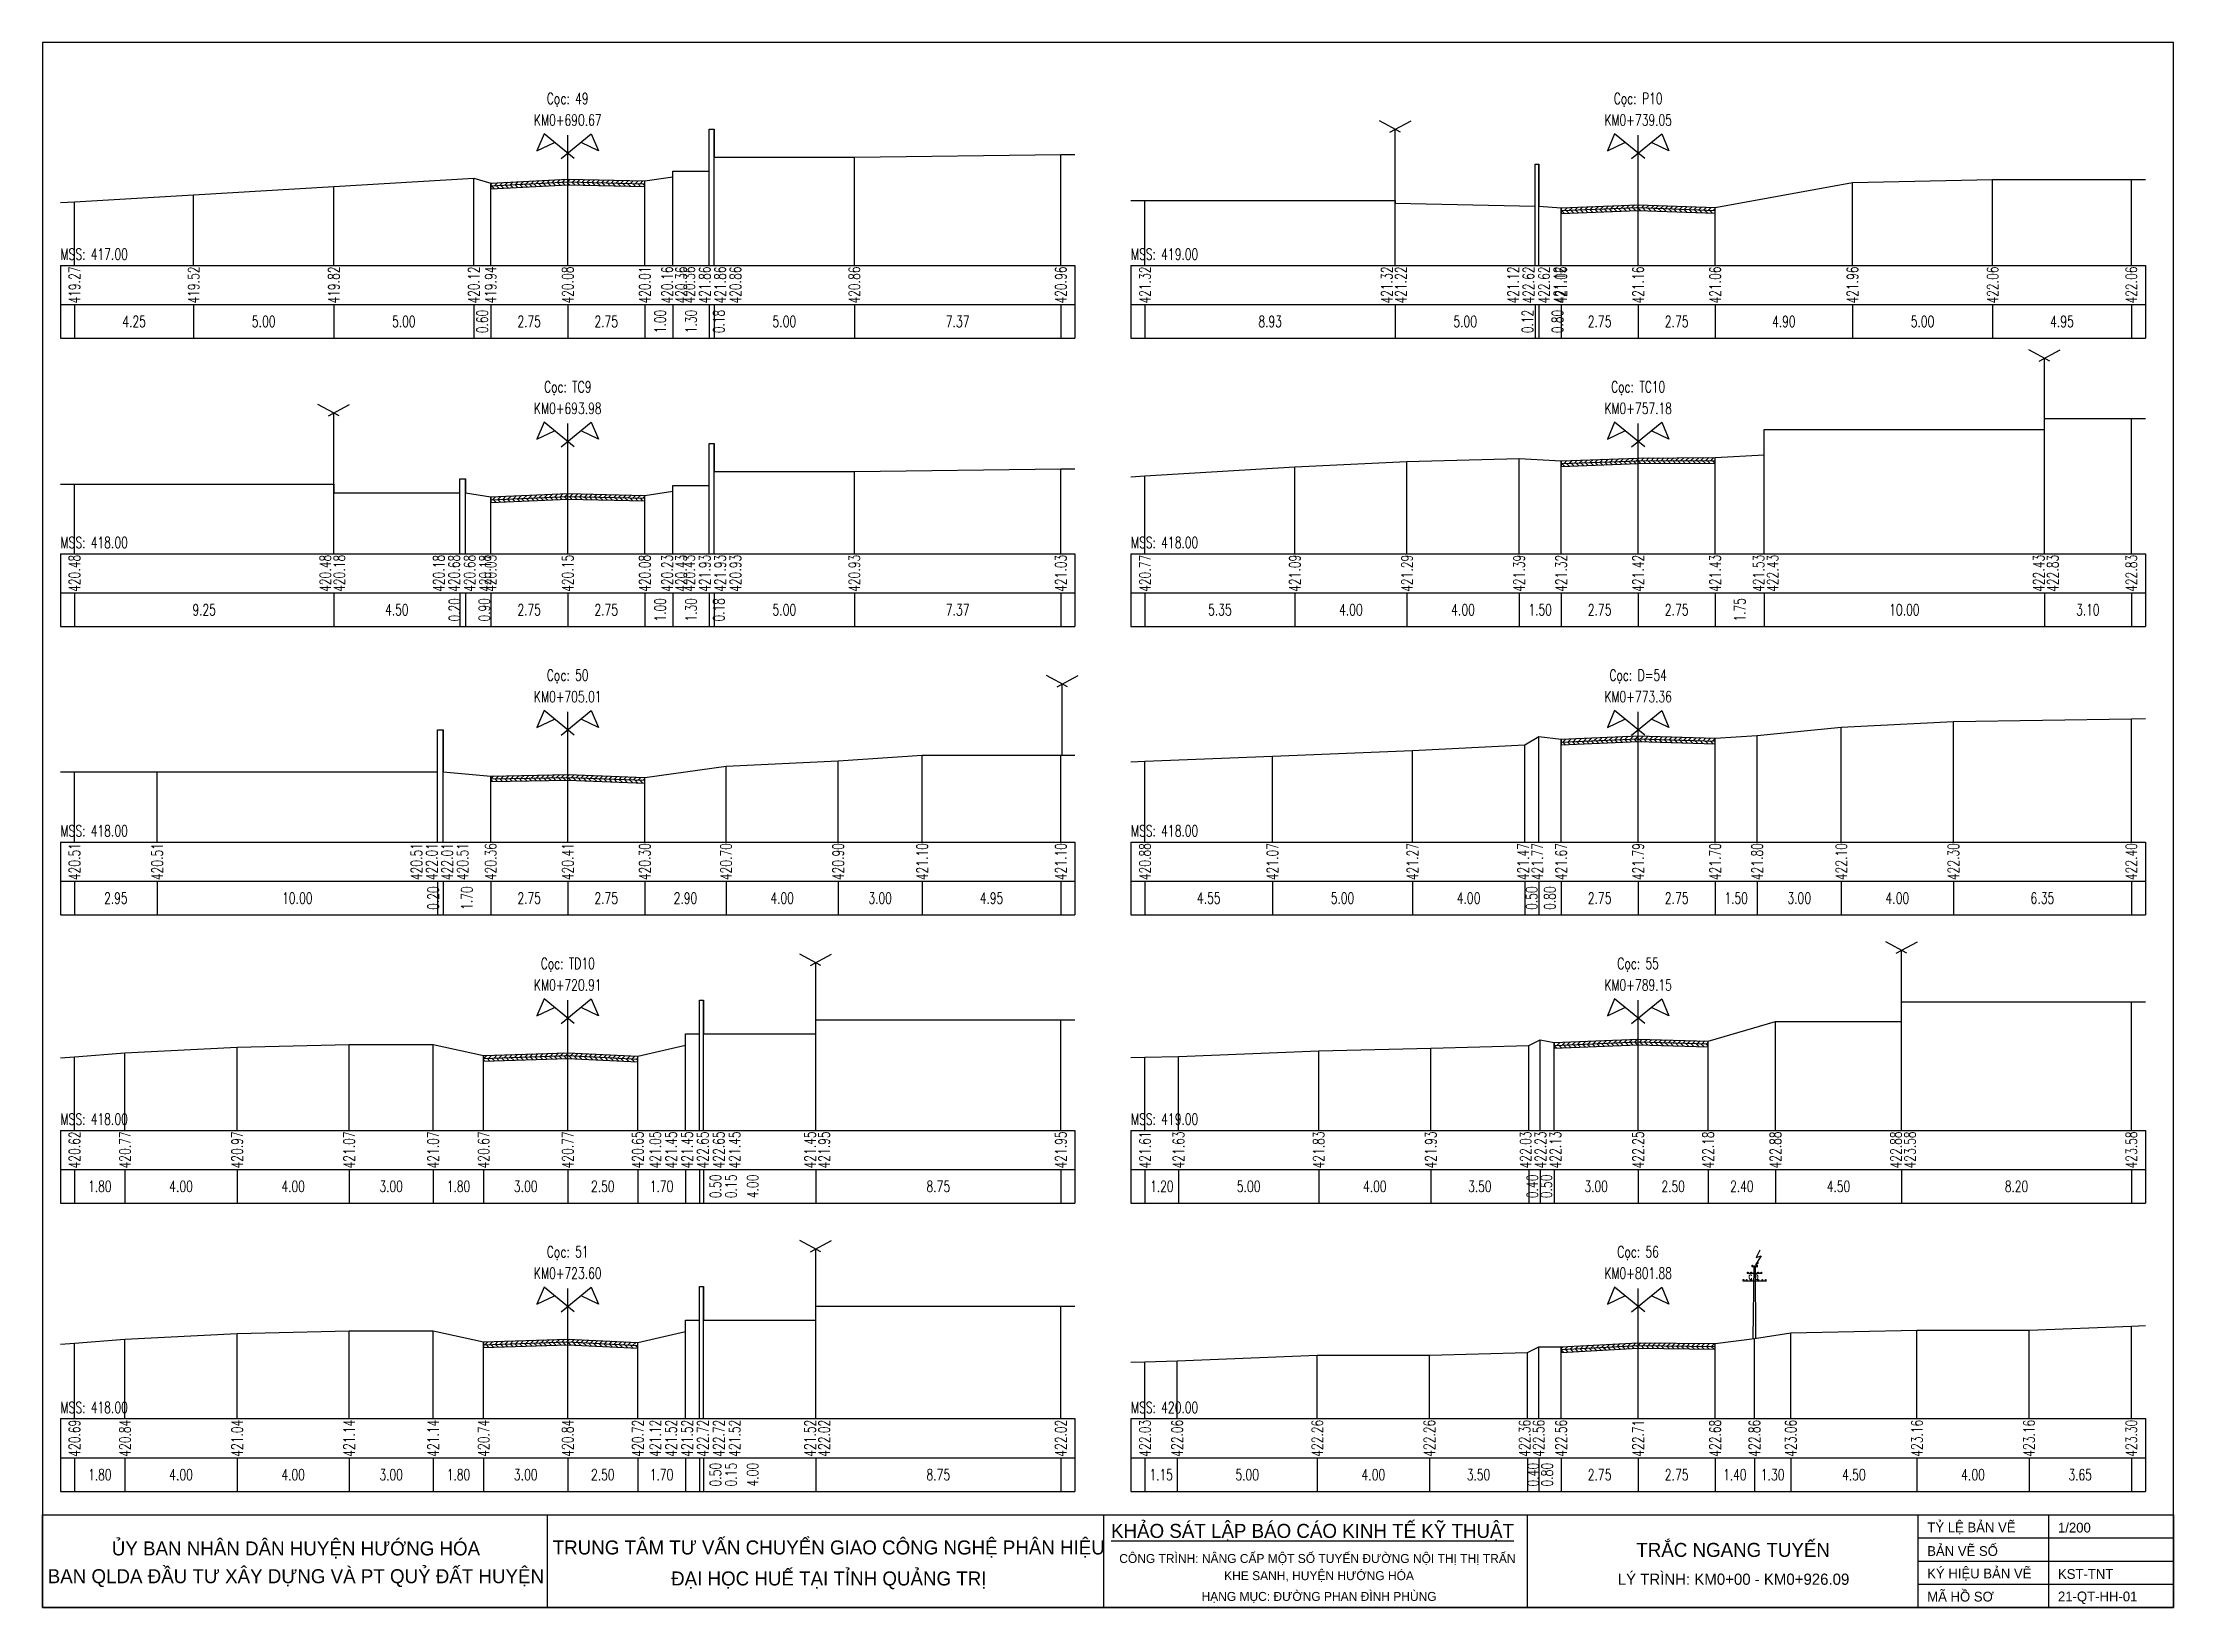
# Model space of a CAD drawing. Header units: centimetres. Extents: x 556321 to 560034, y 1839250 to 1840516.
# Drawn here: x 558731.5 to 558807.6, y 1839589.3 to 1839645.1 of the extents above; entities that cross this region are included whole.
import ezdxf
from ezdxf.enums import TextEntityAlignment as Align

# ---------------------------------------------------------------- set-up
doc = ezdxf.new("R2010")
doc.units = ezdxf.units.CM
doc.header["$MEASUREMENT"] = 0
doc.linetypes.add('KTTN$0$HIDDEN2', pattern=[0.1875, 0.125, -0.0625])
for name, color, linetype in [('AoDuongCu1', 1, 'Continuous'), ('AoDuongCu2', 2, 'Continuous'), ('DAU_CO', 3, 'Continuous'), ('entdauco', 3, 'Continuous'), ('ENTGOCTUYEN', 7, 'Continuous'), ('ENTPLINETUYEN', 1, 'Continuous'), ('enttntunhien', 3, 'Continuous'), ('KH_VAT', 8, 'Continuous'), ('KHUNGTEN', 1, 'Continuous'), ('KTTN$0$KHUNGTEN', 1, 'Continuous'), ('KTTN$0$NETKHUAT', 3, 'KTTN$0$HIDDEN2'), ('linedongtn', 8, 'Continuous'), ('MSSTracNgang', 5, 'Continuous'), ('plinetntn', 3, 'Continuous'), ('TuyenPDP_CDTN', 7, 'Continuous')]:
    doc.layers.add(name, color=color, linetype=linetype)
doc.styles.add('CHUSO', font='Vnsimple.shx', dxfattribs={"width": 0.7})
doc.styles.add('Khung ten', font='VHAVANB_3.TTF')
doc.styles.add('KTTN$0$Khung ten', font='VHAVANB_3.TTF')
doc.styles.get("Standard").update_dxf_attribs({"font": 'Vnsimple.shx', "width": 0.7, "height": 2})
doc.styles.add('TENCOC', font='vnsimple.shx', dxfattribs={"width": 0.7})
pattern_1 = [(45, (554573.0184, 1840687.18078), (-0.0883883476, 0.0883883476), [])]
pattern_2 = [(135, (554573.0184, 1840687.18078), (-0.0883883476, -0.0883883476), [])]

msp = doc.modelspace()

# ---------------------------------------------------------------- texts
at = {"layer": 'entdauco', "style": 'TENCOC', "width": 0.7}
for s, p in [('Cäc: 49', (558750.271, 1839643.077)), ('Cäc: P10', (558788.471, 1839643.077)), ('KM0+690.67', (558750.271, 1839642.357)), ('KM0+739.05', (558788.471, 1839642.357)), ('Cäc: TC9', (558750.271, 1839632.789)), ('Cäc: TC10', (558788.471, 1839632.789)), ('KM0+693.98', (558750.271, 1839632.069)), ('KM0+757.18', (558788.471, 1839632.069)), ('Cäc: 50', (558750.271, 1839622.501)), ('Cäc: D=54', (558788.471, 1839622.501)), ('KM0+705.01', (558750.271, 1839621.781)), ('KM0+773.36', (558788.471, 1839621.781)), ('Cäc: TD10', (558750.271, 1839612.213)), ('Cäc: 55', (558788.471, 1839612.213)), ('KM0+720.91', (558750.271, 1839611.493)), ('KM0+789.15', (558788.471, 1839611.493)), ('Cäc: 51', (558750.271, 1839601.925)), ('Cäc: 56', (558788.471, 1839601.925)), ('KM0+723.60', (558750.271, 1839601.205)), ('KM0+801.88', (558788.471, 1839601.205))]:
    msp.add_text(s, height=0.4, dxfattribs=at).set_placement(p, align=Align.MIDDLE)
at = {"layer": 'enttntunhien', "color": 3, "style": 'CHUSO', "width": 0.7}
for s, p in [('419.27', (558732.671, 1839636.469)), ('419.52', (558736.921, 1839636.469)), ('419.82', (558741.921, 1839636.469)), ('420.12', (558746.921, 1839636.469)), ('419.94', (558747.521, 1839636.469)), ('420.08', (558750.271, 1839636.469)), ('420.01', (558753.021, 1839636.469)), ('420.16', (558753.821, 1839636.469)), ('420.36', (558754.321, 1839636.469)), ('420.36', (558754.611, 1839636.469)), ('421.86', (558755.161, 1839636.469)), ('421.86', (558755.711, 1839636.469)), ('420.86', (558756.261, 1839636.469)), ('420.86', (558760.501, 1839636.469)), ('420.96', (558767.871, 1839636.469)), ('421.32', (558770.871, 1839636.469)), ('421.32', (558779.501, 1839636.469)), ('421.22', (558780.001, 1839636.469)), ('421.12', (558784.011, 1839636.469)), ('422.62', (558784.561, 1839636.469)), ('422.62', (558785.111, 1839636.469)), ('421.12', (558785.661, 1839636.469)), ('421.06', (558785.721, 1839636.469)), ('421.16', (558788.471, 1839636.469)), ('421.06', (558791.221, 1839636.469)), ('421.96', (558796.121, 1839636.469)), ('422.06', (558801.121, 1839636.469)), ('422.06', (558806.071, 1839636.469)), ('0.60', (558747.221, 1839635.169)), ('1.00', (558753.571, 1839635.169)), ('1.30', (558754.671, 1839635.169)), ('0.18', (558755.666, 1839635.169)), ('0.12', (558784.525, 1839635.169)), ('0.80', (558785.591, 1839635.169)), ('420.48', (558732.671, 1839626.181)), ('420.48', (558741.621, 1839626.181)), ('420.18', (558742.121, 1839626.181)), ('420.18', (558745.671, 1839626.181)), ('420.68', (558746.221, 1839626.181)), ('420.68', (558746.771, 1839626.181)), ('420.18', (558747.321, 1839626.181)), ('420.03', (558747.521, 1839626.181)), ('420.15', (558750.271, 1839626.181)), ('420.08', (558753.021, 1839626.181)), ('420.23', (558753.821, 1839626.181)), ('420.43', (558754.321, 1839626.181)), ('420.43', (558754.611, 1839626.181)), ('421.93', (558755.161, 1839626.181)), ('421.93', (558755.711, 1839626.181)), ('420.93', (558756.261, 1839626.181)), ('420.93', (558760.501, 1839626.181)), ('421.03', (558767.871, 1839626.181)), ('420.77', (558770.871, 1839626.181)), ('421.09', (558776.221, 1839626.181)), ('421.29', (558780.221, 1839626.181)), ('421.39', (558784.221, 1839626.181)), ('421.32', (558785.721, 1839626.181)), ('421.42', (558788.471, 1839626.181)), ('421.43', (558791.221, 1839626.181)), ('421.53', (558792.771, 1839626.181)), ('422.43', (558793.271, 1839626.181)), ('422.43', (558802.771, 1839626.181)), ('422.83', (558803.271, 1839626.181)), ('422.83', (558806.071, 1839626.181)), ('0.20', (558746.23, 1839624.881)), ('0.90', (558747.296, 1839624.881)), ('1.00', (558753.571, 1839624.881)), ('1.30', (558754.671, 1839624.881)), ('0.18', (558755.666, 1839624.881)), ('1.75', (558792.096, 1839624.881)), ('420.51', (558732.671, 1839615.893)), ('420.51', (558735.621, 1839615.893)), ('420.51', (558744.871, 1839615.893)), ('422.01', (558745.421, 1839615.893)), ('422.01', (558745.971, 1839615.893)), ('420.51', (558746.521, 1839615.893)), ('420.36', (558747.521, 1839615.893)), ('420.41', (558750.271, 1839615.893)), ('420.30', (558753.021, 1839615.893)), ('420.70', (558755.921, 1839615.893)), ('420.90', (558759.921, 1839615.893)), ('421.10', (558762.921, 1839615.893)), ('421.10', (558767.871, 1839615.893)), ('420.88', (558770.871, 1839615.893)), ('421.07', (558775.421, 1839615.893)), ('421.27', (558780.421, 1839615.893)), ('421.47', (558784.371, 1839615.893)), ('421.77', (558784.871, 1839615.893)), ('421.67', (558785.721, 1839615.893)), ('421.79', (558788.471, 1839615.893)), ('421.70', (558791.221, 1839615.893)), ('421.80', (558792.721, 1839615.893)), ('422.10', (558795.721, 1839615.893)), ('422.30', (558799.721, 1839615.893)), ('422.40', (558806.071, 1839615.893)), ('0.20', (558745.471, 1839614.593)), ('1.70', (558746.671, 1839614.593)), ('0.50', (558784.671, 1839614.593)), ('0.80', (558785.321, 1839614.593)), ('420.62', (558732.671, 1839605.605)), ('420.77', (558734.471, 1839605.605)), ('420.97', (558738.471, 1839605.605)), ('421.07', (558742.471, 1839605.605)), ('421.07', (558745.471, 1839605.605)), ('420.67', (558747.271, 1839605.605)), ('420.77', (558750.271, 1839605.605)), ('420.65', (558752.771, 1839605.605)), ('421.05', (558753.396, 1839605.605)), ('421.45', (558753.963, 1839605.605)), ('421.45', (558754.53, 1839605.605)), ('422.65', (558755.096, 1839605.605)), ('422.65', (558755.663, 1839605.605)), ('421.45', (558756.23, 1839605.605)), ('421.45', (558758.921, 1839605.605)), ('421.95', (558759.421, 1839605.605)), ('421.95', (558767.871, 1839605.605)), ('421.61', (558770.871, 1839605.605)), ('421.63', (558772.071, 1839605.605)), ('421.83', (558777.071, 1839605.605)), ('421.93', (558781.071, 1839605.605)), ('422.03', (558784.455, 1839605.605)), ('422.23', (558784.988, 1839605.605)), ('422.13', (558785.521, 1839605.605)), ('422.25', (558788.471, 1839605.605)), ('422.18', (558790.971, 1839605.605)), ('422.88', (558793.371, 1839605.605)), ('422.88', (558797.671, 1839605.605)), ('423.58', (558798.171, 1839605.605)), ('423.58', (558806.071, 1839605.605)), ('0.50', (558755.546, 1839604.305)), ('0.15', (558756.096, 1839604.305)), ('4.00', (558756.871, 1839604.305)), ('0.40', (558784.696, 1839604.305)), ('0.50', (558785.196, 1839604.305)), ('420.69', (558732.671, 1839595.317)), ('420.84', (558734.471, 1839595.317)), ('421.04', (558738.471, 1839595.317)), ('421.14', (558742.471, 1839595.317)), ('421.14', (558745.471, 1839595.317)), ('420.74', (558747.271, 1839595.317)), ('420.84', (558750.271, 1839595.317)), ('420.72', (558752.771, 1839595.317)), ('421.12', (558753.396, 1839595.317)), ('421.52', (558753.963, 1839595.317)), ('421.52', (558754.53, 1839595.317)), ('422.72', (558755.096, 1839595.317)), ('422.72', (558755.663, 1839595.317)), ('421.52', (558756.23, 1839595.317)), ('421.52', (558758.921, 1839595.317)), ('422.02', (558759.421, 1839595.317)), ('422.02', (558767.871, 1839595.317)), ('422.03', (558770.871, 1839595.317)), ('422.06', (558772.021, 1839595.317)), ('422.26', (558777.021, 1839595.317)), ('422.26', (558781.021, 1839595.317)), ('422.36', (558784.421, 1839595.317)), ('422.56', (558784.921, 1839595.317)), ('422.56', (558785.721, 1839595.317)), ('422.71', (558788.471, 1839595.317)), ('422.68', (558791.221, 1839595.317)), ('422.86', (558792.621, 1839595.317)), ('423.06', (558793.921, 1839595.317)), ('423.16', (558798.421, 1839595.317)), ('423.16', (558802.421, 1839595.317)), ('423.30', (558806.071, 1839595.317)), ('0.50', (558755.546, 1839594.017)), ('0.15', (558756.096, 1839594.017)), ('4.00', (558756.871, 1839594.017)), ('0.40', (558784.721, 1839594.017)), ('0.80', (558785.221, 1839594.017))]:
    msp.add_text(s, height=0.4, rotation=90, dxfattribs=at).set_placement(p, align=Align.MIDDLE)
for s, p in [('4.25', (558734.796, 1839635.169)), ('5.00', (558739.421, 1839635.169)), ('5.00', (558744.421, 1839635.169)), ('2.75', (558748.896, 1839635.169)), ('2.75', (558751.646, 1839635.169)), ('5.00', (558758.001, 1839635.169)), ('7.37', (558764.186, 1839635.169)), ('8.93', (558775.336, 1839635.169)), ('5.00', (558782.301, 1839635.169)), ('2.75', (558787.096, 1839635.169)), ('2.75', (558789.846, 1839635.169)), ('4.90', (558793.671, 1839635.169)), ('5.00', (558798.621, 1839635.169)), ('4.95', (558803.596, 1839635.169)), ('9.25', (558737.296, 1839624.881)), ('4.50', (558744.171, 1839624.881)), ('2.75', (558748.896, 1839624.881)), ('2.75', (558751.646, 1839624.881)), ('5.00', (558758.001, 1839624.881)), ('7.37', (558764.186, 1839624.881)), ('5.35', (558773.546, 1839624.881)), ('4.00', (558778.221, 1839624.881)), ('4.00', (558782.221, 1839624.881)), ('1.50', (558784.971, 1839624.881)), ('2.75', (558787.096, 1839624.881)), ('2.75', (558789.846, 1839624.881)), ('10.00', (558797.971, 1839624.881)), ('3.10', (558804.521, 1839624.881)), ('2.95', (558734.146, 1839614.593)), ('10.00', (558740.621, 1839614.593)), ('2.75', (558748.896, 1839614.593)), ('2.75', (558751.646, 1839614.593)), ('2.90', (558754.471, 1839614.593)), ('4.00', (558757.921, 1839614.593)), ('3.00', (558761.421, 1839614.593)), ('4.95', (558765.396, 1839614.593)), ('4.55', (558773.146, 1839614.593)), ('5.00', (558777.921, 1839614.593)), ('4.00', (558782.421, 1839614.593)), ('2.75', (558787.096, 1839614.593)), ('2.75', (558789.846, 1839614.593)), ('1.50', (558791.971, 1839614.593)), ('3.00', (558794.221, 1839614.593)), ('4.00', (558797.721, 1839614.593)), ('6.35', (558802.896, 1839614.593)), ('1.80', (558733.571, 1839604.305)), ('4.00', (558736.471, 1839604.305)), ('4.00', (558740.471, 1839604.305)), ('3.00', (558743.971, 1839604.305)), ('1.80', (558746.371, 1839604.305)), ('3.00', (558748.771, 1839604.305)), ('2.50', (558751.521, 1839604.305)), ('1.70', (558753.621, 1839604.305)), ('8.75', (558763.496, 1839604.305)), ('1.20', (558771.471, 1839604.305)), ('5.00', (558774.571, 1839604.305)), ('4.00', (558779.071, 1839604.305)), ('3.50', (558782.821, 1839604.305)), ('3.00', (558786.971, 1839604.305)), ('2.50', (558789.721, 1839604.305)), ('2.40', (558792.171, 1839604.305)), ('4.50', (558795.621, 1839604.305)), ('8.20', (558801.971, 1839604.305)), ('1.80', (558733.571, 1839594.017)), ('4.00', (558736.471, 1839594.017)), ('4.00', (558740.471, 1839594.017)), ('3.00', (558743.971, 1839594.017)), ('1.80', (558746.371, 1839594.017)), ('3.00', (558748.771, 1839594.017)), ('2.50', (558751.521, 1839594.017)), ('1.70', (558753.621, 1839594.017)), ('8.75', (558763.496, 1839594.017)), ('1.15', (558771.446, 1839594.017)), ('5.00', (558774.521, 1839594.017)), ('4.00', (558779.021, 1839594.017)), ('3.50', (558782.771, 1839594.017)), ('2.75', (558787.096, 1839594.017)), ('2.75', (558789.846, 1839594.017)), ('1.40', (558791.921, 1839594.017)), ('1.30', (558793.271, 1839594.017)), ('4.50', (558796.171, 1839594.017)), ('4.00', (558800.421, 1839594.017)), ('3.65', (558804.246, 1839594.017))]:
    msp.add_text(s, height=0.4, dxfattribs=at).set_placement(p, align=Align.MIDDLE)
at = {"layer": 'MSSTracNgang', "color": 3, "style": 'CHUSO', "width": 0.7}
for s, p in [('MSS: 417.00', (558732.171, 1839637.369)), ('MSS: 419.00', (558770.371, 1839637.369)), ('MSS: 418.00', (558732.171, 1839627.081)), ('MSS: 418.00', (558770.371, 1839627.081)), ('MSS: 418.00', (558732.171, 1839616.793)), ('MSS: 418.00', (558770.371, 1839616.793)), ('MSS: 418.00', (558732.171, 1839606.505)), ('MSS: 419.00', (558770.371, 1839606.505)), ('MSS: 418.00', (558732.171, 1839596.217)), ('MSS: 420.00', (558770.371, 1839596.217))]:
    msp.add_text(s, height=0.4, dxfattribs=at).set_placement(p)

# ---------------------------------------------------------------- blocks, each defined once
blk = doc.blocks.new('A$C23B26463')
at = {"layer": 'KTTN$0$KHUNGTEN', "color": 7}
for p, q in [((-0.944, 2.953), (-0.944, 6.258)), ((18.913, 2.953), (18.913, 6.258)), ((34.032, 2.953), (34.032, 6.258)), ((47.968, 2.953), (47.968, 6.258)), ((52.635, 2.953), (52.635, 6.258))]:
    blk.add_line(p, q, dxfattribs=at)
at = {"layer": 'KTTN$0$KHUNGTEN', "color": 10}
blk.add_lwpolyline([(57.079, 2.953), (57.079, 58.791), (-18.961, 58.791), (-18.961, 2.953)], close=True, dxfattribs=at)
at = {"layer": 'KTTN$0$KHUNGTEN', "color": 4}
blk.add_lwpolyline([(-18.961, 6.258), (57.079, 6.258), (57.079, 2.953), (-18.961, 2.953), (-18.961, 6.258)], dxfattribs=at)
at = {"layer": 'KTTN$0$KHUNGTEN', "color": 7}
for points in [[(47.968, 5.432), (57.079, 5.432)], [(47.968, 4.606), (57.079, 4.606)], [(47.968, 3.78), (57.079, 3.78)]]:
    blk.add_lwpolyline(points, dxfattribs=at)
at = {"layer": 'ENTGOCTUYEN', "color": 3, "style": 'Khung ten'}
blk.add_text('kst-tnt', height=0.35, dxfattribs=at).set_placement((52.961, 4.145), align=Align.MIDDLE_LEFT)
at = {"layer": 'ENTPLINETUYEN', "color": 7, "style": 'Khung ten'}
for s, p in [('c«ng tr×nh: n©ng cÊp mét sè tuyÕn ®\xadêng néi thÞ thÞ trÊn ', (26.591, 4.697)), ('khe sanh, huyÖn h\xadíng hãa', (26.591, 4.085))]:
    blk.add_text(s, height=0.32, dxfattribs=at).set_placement(p, align=Align.MIDDLE_CENTER)
at = {"layer": 'ENTPLINETUYEN', "style": 'Khung ten'}
blk.add_text('h¹ng môc: ®\xadêng phan ®×nh phïng', height=0.32, dxfattribs=at).set_placement((26.591, 3.344), align=Align.MIDDLE_CENTER)
at = {"layer": 'KHUNGTEN', "color": 7, "style": 'Khung ten'}
for s, height, p in [('tr¾c ngang tuyÕn', 0.5, (41.368, 5.004)), ('Lý tr×nh: km0+00 - KM0+926.09', 0.4, (41.382, 3.958))]:
    blk.add_text(s, height=height, dxfattribs=at).set_placement(p, align=Align.MIDDLE_CENTER)
at = {"layer": 'KTTN$0$KHUNGTEN', "color": 7, "style": 'KTTN$0$Khung ten'}
for s, p in [('tû lÖ b¶n vÏ', (48.3, 5.808)), ('1/200', (52.961, 5.798)), ('b¶n vÏ sè', (48.294, 4.964)), ('Ký hiÖu b¶n vÏ', (48.294, 4.163)), ('m· hå s¬', (48.294, 3.337)), ('21-QT-hh-01', (52.961, 3.343))]:
    blk.add_text(s, height=0.35, dxfattribs=at).set_placement(p, align=Align.MIDDLE_LEFT)
blk.add_text('%%UKH¶O S¸T LËP B¸O C¸O KINH TÕ Kü THUËT', height=0.5, dxfattribs=at).set_placement((26.357, 5.682), align=Align.MIDDLE_CENTER)
at = {"layer": 'KTTN$0$NETKHUAT', "color": 7, "style": 'KTTN$0$Khung ten'}
for s, p in [('ñY BAN NH¢n D¢N huyÖn h\xadíng hãa', (-9.92, 5.057)), ('trung t©m t\xad vÊn chuyÓn giao c«ng nghÖ ph©n hiÖu', (9.095, 5.091)), ('ban qlda §ÇU T¦ X¢Y DùNG vµ pt quû ®Êt huyÖn', (-9.922, 4.065)), ('®¹i häc huÕ t¹i tØnh qu¶ng trÞ', (9.095, 3.985))]:
    blk.add_text(s, height=0.5, dxfattribs=at).set_placement(p, align=Align.MIDDLE_CENTER)
blk = doc.blocks.new('DauCo')
at = {"layer": 'DAU_CO', "linetype": 'Continuous'}
blk.add_line((0, 0), (0, 1.29), dxfattribs=at)
for points in [[(0.47, -0.38), (-1.68, 1.38), (-2.2, 0.17), (-0.95, 0.77)], [(-0.47, -0.38), (1.68, 1.38), (2.2, 0.17), (0.95, 0.77)]]:
    blk.add_lwpolyline(points, dxfattribs=at)
blk = doc.blocks.new('nha')
at = {"layer": 'KH_VAT', "color": 6}
for points in [[(0.188, 2.442), (-0.564, 2.844)], [(-0.188, 2.442), (0.564, 2.844)], [(0, 0), (0, 2.542)]]:
    blk.add_lwpolyline(points, dxfattribs=at)
blk = doc.blocks.new('co dien cao the')
at = {"layer": 'KH_VAT', "color": 1, "lineweight": -2}
blk.add_line((0, 0), (0, 0), dxfattribs=at)
at = {"layer": 'KH_VAT', "color": 1}
blk.add_lwpolyline([(0.192, 3.151), (0.057, 2.895), (0.234, 2.947), (0.04, 2.63), (0.15, 2.717)], dxfattribs=at)
at = {"layer": 'KH_VAT', "color": 6}
for points in [[(-0.257, 2.329), (0.278, 2.329)], [(-0.096, 2.575), (0.118, 2.575)], [(-0.043, 0), (-0.012, 2.596), (0.022, 2.596), (0.043, 0)], [(-0.417, 2.066), (0.427, 2.066)]]:
    blk.add_lwpolyline(points, dxfattribs=at)
for points in [[(-0.242, 2.329), (-0.242, 2.369), (-0.224, 2.369), (-0.224, 2.329)], [(-0.125, 2.329), (-0.125, 2.369), (-0.107, 2.369), (-0.107, 2.329)], [(-0.083, 2.577), (-0.083, 2.616), (-0.066, 2.616), (-0.066, 2.577)], [(0.081, 2.577), (0.081, 2.616), (0.099, 2.616), (0.099, 2.577)], [(0.123, 2.331), (0.123, 2.371), (0.141, 2.371), (0.141, 2.331)], [(0.24, 2.329), (0.24, 2.369), (0.257, 2.369), (0.257, 2.329)], [(-0.402, 2.066), (-0.402, 2.105), (-0.384, 2.105), (-0.384, 2.066)], [(-0.286, 2.066), (-0.286, 2.105), (-0.268, 2.105), (-0.268, 2.066)], [(-0.125, 2.066), (-0.125, 2.105), (-0.107, 2.105), (-0.107, 2.066)], [(0.123, 2.068), (0.123, 2.107), (0.141, 2.107), (0.141, 2.068)], [(0.272, 2.068), (0.272, 2.107), (0.29, 2.107), (0.29, 2.068)], [(0.389, 2.066), (0.389, 2.105), (0.406, 2.105), (0.406, 2.066)]]:
    blk.add_lwpolyline(points, close=True, dxfattribs=at)
at = {"layer": 'KH_VAT', "color": 1, "insert": (-0.208, 2.278), "char_height": 0.16406, "width": 0.43275, "attachment_point": 1}
blk.add_mtext('{\\Fvnsimple|c0;C §}', dxfattribs=at)

# ---------------------------------------------------------------- hatches: boundary and pattern name
at = {"layer": 'AoDuongCu1'}
h = msp.add_hatch(dxfattribs=at)
h.set_pattern_fill('ANSI31', color=256, style=0)
h.set_pattern_definition(pattern_1)
h.paths.add_polyline_path([(558747.521, 1839640.106), (558750.271, 1839640.246), (558753.021, 1839640.182), (558753.021, 1839640.082), (558750.271, 1839640.146), (558747.521, 1839640.006)])
h = msp.add_hatch(dxfattribs=at)
h.set_pattern_fill('ANSI31', color=256, style=0)
h.set_pattern_definition(pattern_1)
h.paths.add_polyline_path([(558785.721, 1839639.226), (558788.471, 1839639.332), (558791.221, 1839639.232), (558791.221, 1839639.132), (558788.471, 1839639.232), (558785.721, 1839639.126)])
h = msp.add_hatch(dxfattribs=at)
h.set_pattern_fill('ANSI31', color=256, style=0)
h.set_pattern_definition(pattern_1)
h.paths.add_polyline_path([(558785.721, 1839630.196), (558788.471, 1839630.296), (558791.221, 1839630.312), (558791.221, 1839630.212), (558788.471, 1839630.196), (558785.721, 1839630.096)])
h = msp.add_hatch(dxfattribs=at)
h.set_pattern_fill('ANSI31', color=256, style=0)
h.set_pattern_definition(pattern_1)
h.paths.add_polyline_path([(558747.521, 1839628.908), (558750.271, 1839629.028), (558753.021, 1839628.964), (558753.021, 1839628.864), (558750.271, 1839628.928), (558747.521, 1839628.808)])
h = msp.add_hatch(dxfattribs=at)
h.set_pattern_fill('ANSI31', color=256, style=0)
h.set_pattern_definition(pattern_1)
h.paths.add_polyline_path([(558785.721, 1839620.258), (558788.471, 1839620.381), (558791.221, 1839620.295), (558791.221, 1839620.195), (558788.471, 1839620.281), (558785.721, 1839620.158)])
h = msp.add_hatch(dxfattribs=at)
h.set_pattern_fill('ANSI31', color=256, style=0)
h.set_pattern_definition(pattern_1)
h.paths.add_polyline_path([(558747.521, 1839618.949), (558750.271, 1839619), (558753.021, 1839618.895), (558753.021, 1839618.795), (558750.271, 1839618.9), (558747.521, 1839618.849)])
h = msp.add_hatch(dxfattribs=at)
h.set_pattern_fill('ANSI31', color=256, style=0)
h.set_pattern_definition(pattern_1)
h.paths.add_polyline_path([(558785.471, 1839609.437), (558788.471, 1839609.558), (558790.971, 1839609.49), (558790.971, 1839609.39), (558788.471, 1839609.458), (558785.471, 1839609.337)])
h = msp.add_hatch(dxfattribs=at)
h.set_pattern_fill('ANSI31', color=256, style=0)
h.set_pattern_definition(pattern_1)
h.paths.add_polyline_path([(558747.271, 1839608.972), (558750.271, 1839609.072), (558752.771, 1839608.95), (558752.771, 1839608.85), (558750.271, 1839608.972), (558747.271, 1839608.872)])
h = msp.add_hatch(dxfattribs=at)
h.set_pattern_fill('ANSI31', color=256, style=0)
h.set_pattern_definition(pattern_1)
h.paths.add_polyline_path([(558747.271, 1839598.754), (558750.271, 1839598.854), (558752.771, 1839598.732), (558752.771, 1839598.632), (558750.271, 1839598.754), (558747.271, 1839598.654)])
h = msp.add_hatch(dxfattribs=at)
h.set_pattern_fill('ANSI31', color=256, style=0)
h.set_pattern_definition(pattern_1)
h.paths.add_polyline_path([(558785.721, 1839598.581), (558788.471, 1839598.728), (558791.221, 1839598.694), (558791.221, 1839598.594), (558788.471, 1839598.628), (558785.721, 1839598.481)])
at = {"layer": 'AoDuongCu2'}
h = msp.add_hatch(dxfattribs=at)
h.set_pattern_fill('ANSI31', color=256, angle=90, style=0)
h.set_pattern_definition(pattern_2)
h.paths.add_polyline_path([(558747.521, 1839640.006), (558750.271, 1839640.146), (558753.021, 1839640.082), (558753.021, 1839639.982), (558750.271, 1839640.046), (558747.521, 1839639.906)])
h = msp.add_hatch(dxfattribs=at)
h.set_pattern_fill('ANSI31', color=256, angle=90, style=0)
h.set_pattern_definition(pattern_2)
h.paths.add_polyline_path([(558785.721, 1839639.126), (558788.471, 1839639.232), (558791.221, 1839639.132), (558791.221, 1839639.032), (558788.471, 1839639.132), (558785.721, 1839639.026)])
h = msp.add_hatch(dxfattribs=at)
h.set_pattern_fill('ANSI31', color=256, angle=90, style=0)
h.set_pattern_definition(pattern_2)
h.paths.add_polyline_path([(558785.721, 1839630.096), (558788.471, 1839630.196), (558791.221, 1839630.212), (558791.221, 1839630.112), (558788.471, 1839630.096), (558785.721, 1839629.996)])
h = msp.add_hatch(dxfattribs=at)
h.set_pattern_fill('ANSI31', color=256, angle=90, style=0)
h.set_pattern_definition(pattern_2)
h.paths.add_polyline_path([(558747.521, 1839628.808), (558750.271, 1839628.928), (558753.021, 1839628.864), (558753.021, 1839628.764), (558750.271, 1839628.828), (558747.521, 1839628.708)])
h = msp.add_hatch(dxfattribs=at)
h.set_pattern_fill('ANSI31', color=256, angle=90, style=0)
h.set_pattern_definition(pattern_2)
h.paths.add_polyline_path([(558785.721, 1839620.158), (558788.471, 1839620.281), (558791.221, 1839620.195), (558791.221, 1839620.095), (558788.471, 1839620.181), (558785.721, 1839620.058)])
h = msp.add_hatch(dxfattribs=at)
h.set_pattern_fill('ANSI31', color=256, angle=90, style=0)
h.set_pattern_definition(pattern_2)
h.paths.add_polyline_path([(558747.521, 1839618.849), (558750.271, 1839618.9), (558753.021, 1839618.795), (558753.021, 1839618.695), (558750.271, 1839618.8), (558747.521, 1839618.749)])
h = msp.add_hatch(dxfattribs=at)
h.set_pattern_fill('ANSI31', color=256, angle=90, style=0)
h.set_pattern_definition(pattern_2)
h.paths.add_polyline_path([(558785.471, 1839609.337), (558788.471, 1839609.458), (558790.971, 1839609.39), (558790.971, 1839609.29), (558788.471, 1839609.358), (558785.471, 1839609.237)])
h = msp.add_hatch(dxfattribs=at)
h.set_pattern_fill('ANSI31', color=256, angle=90, style=0)
h.set_pattern_definition(pattern_2)
h.paths.add_polyline_path([(558747.271, 1839608.872), (558750.271, 1839608.972), (558752.771, 1839608.85), (558752.771, 1839608.75), (558750.271, 1839608.872), (558747.271, 1839608.772)])
h = msp.add_hatch(dxfattribs=at)
h.set_pattern_fill('ANSI31', color=256, angle=90, style=0)
h.set_pattern_definition(pattern_2)
h.paths.add_polyline_path([(558747.271, 1839598.654), (558750.271, 1839598.754), (558752.771, 1839598.632), (558752.771, 1839598.532), (558750.271, 1839598.654), (558747.271, 1839598.554)])
h = msp.add_hatch(dxfattribs=at)
h.set_pattern_fill('ANSI31', color=256, angle=90, style=0)
h.set_pattern_definition(pattern_2)
h.paths.add_polyline_path([(558785.721, 1839598.481), (558788.471, 1839598.628), (558791.221, 1839598.594), (558791.221, 1839598.494), (558788.471, 1839598.528), (558785.721, 1839598.381)])

# ---------------------------------------------------------------- linework, layer by layer
at = {"layer": 'AoDuongCu1'}
for points in [[(558747.521, 1839640.006), (558750.271, 1839640.146), (558753.021, 1839640.082)], [(558785.721, 1839639.126), (558788.471, 1839639.232), (558791.221, 1839639.132)], [(558785.721, 1839630.096), (558788.471, 1839630.196), (558791.221, 1839630.212)], [(558747.521, 1839628.808), (558750.271, 1839628.928), (558753.021, 1839628.864)], [(558785.721, 1839620.158), (558788.471, 1839620.281), (558791.221, 1839620.195)], [(558747.521, 1839618.849), (558750.271, 1839618.9), (558753.021, 1839618.795)], [(558785.471, 1839609.337), (558788.471, 1839609.458), (558790.971, 1839609.39)], [(558747.271, 1839608.872), (558750.271, 1839608.972), (558752.771, 1839608.85)], [(558747.271, 1839598.654), (558750.271, 1839598.754), (558752.771, 1839598.632)], [(558785.721, 1839598.481), (558788.471, 1839598.628), (558791.221, 1839598.594)]]:
    msp.add_lwpolyline(points, dxfattribs=at)
at = {"layer": 'AoDuongCu2'}
for points in [[(558747.521, 1839640.106), (558747.521, 1839639.906), (558750.271, 1839640.046), (558753.021, 1839639.982), (558753.021, 1839640.182)], [(558785.721, 1839639.226), (558785.721, 1839639.026), (558788.471, 1839639.132), (558791.221, 1839639.032), (558791.221, 1839639.232)], [(558785.721, 1839630.196), (558785.721, 1839629.996), (558788.471, 1839630.096), (558791.221, 1839630.112), (558791.221, 1839630.312)], [(558747.521, 1839628.908), (558747.521, 1839628.708), (558750.271, 1839628.828), (558753.021, 1839628.764), (558753.021, 1839628.964)], [(558785.721, 1839620.258), (558785.721, 1839620.058), (558788.471, 1839620.181), (558791.221, 1839620.095), (558791.221, 1839620.295)], [(558747.521, 1839618.949), (558747.521, 1839618.749), (558750.271, 1839618.8), (558753.021, 1839618.695), (558753.021, 1839618.895)], [(558785.471, 1839609.437), (558785.471, 1839609.237), (558788.471, 1839609.358), (558790.971, 1839609.29), (558790.971, 1839609.49)], [(558747.271, 1839608.972), (558747.271, 1839608.772), (558750.271, 1839608.872), (558752.771, 1839608.75), (558752.771, 1839608.95)], [(558747.271, 1839598.754), (558747.271, 1839598.554), (558750.271, 1839598.654), (558752.771, 1839598.532), (558752.771, 1839598.732)], [(558785.721, 1839598.581), (558785.721, 1839598.381), (558788.471, 1839598.528), (558791.221, 1839598.494), (558791.221, 1839598.694)]]:
    msp.add_lwpolyline(points, dxfattribs=at)
at = {"layer": 'entdauco'}
for p, q in [((558750.271, 1839640.246), (558750.271, 1839641.169)), ((558788.471, 1839639.332), (558788.471, 1839641.169)), ((558750.271, 1839629.028), (558750.271, 1839630.881)), ((558788.471, 1839630.296), (558788.471, 1839630.881)), ((558750.271, 1839619), (558750.271, 1839620.593)), ((558788.471, 1839620.381), (558788.471, 1839620.593)), ((558750.271, 1839609.072), (558750.271, 1839610.305)), ((558788.471, 1839609.558), (558788.471, 1839610.305)), ((558750.271, 1839598.854), (558750.271, 1839600.017)), ((558788.471, 1839598.728), (558788.471, 1839600.017))]:
    msp.add_line(p, q, dxfattribs=at)
at = {"layer": 'enttntunhien'}
for p, q in [((558732.171, 1839637.169), (558768.371, 1839637.169)), ((558732.171, 1839637.169), (558732.171, 1839634.569)), ((558768.371, 1839637.169), (558768.371, 1839634.569)), ((558770.371, 1839637.169), (558806.571, 1839637.169)), ((558770.371, 1839637.169), (558770.371, 1839634.569)), ((558806.571, 1839637.169), (558806.571, 1839634.569)), ((558732.171, 1839635.769), (558768.371, 1839635.769)), ((558770.371, 1839635.769), (558806.571, 1839635.769)), ((558732.171, 1839634.569), (558768.371, 1839634.569)), ((558770.371, 1839634.569), (558806.571, 1839634.569)), ((558732.171, 1839626.881), (558768.371, 1839626.881)), ((558732.171, 1839626.881), (558732.171, 1839624.281)), ((558768.371, 1839626.881), (558768.371, 1839624.281)), ((558770.371, 1839626.881), (558806.571, 1839626.881)), ((558770.371, 1839626.881), (558770.371, 1839624.281)), ((558806.571, 1839626.881), (558806.571, 1839624.281)), ((558732.171, 1839625.481), (558768.371, 1839625.481)), ((558770.371, 1839625.481), (558806.571, 1839625.481)), ((558732.171, 1839624.281), (558768.371, 1839624.281)), ((558770.371, 1839624.281), (558806.571, 1839624.281)), ((558732.171, 1839616.593), (558768.371, 1839616.593)), ((558732.171, 1839616.593), (558732.171, 1839613.993)), ((558768.371, 1839616.593), (558768.371, 1839613.993)), ((558770.371, 1839616.593), (558806.571, 1839616.593)), ((558770.371, 1839616.593), (558770.371, 1839613.993)), ((558806.571, 1839616.593), (558806.571, 1839613.993)), ((558732.171, 1839615.193), (558768.371, 1839615.193)), ((558770.371, 1839615.193), (558806.571, 1839615.193)), ((558732.171, 1839613.993), (558768.371, 1839613.993)), ((558770.371, 1839613.993), (558806.571, 1839613.993)), ((558732.171, 1839606.305), (558768.371, 1839606.305)), ((558732.171, 1839606.305), (558732.171, 1839603.705)), ((558768.371, 1839606.305), (558768.371, 1839603.705)), ((558770.371, 1839606.305), (558806.571, 1839606.305)), ((558770.371, 1839606.305), (558770.371, 1839603.705)), ((558806.571, 1839606.305), (558806.571, 1839603.705)), ((558732.171, 1839604.905), (558768.371, 1839604.905)), ((558770.371, 1839604.905), (558806.571, 1839604.905)), ((558732.171, 1839603.705), (558768.371, 1839603.705)), ((558770.371, 1839603.705), (558806.571, 1839603.705)), ((558732.171, 1839596.017), (558768.371, 1839596.017)), ((558732.171, 1839596.017), (558732.171, 1839593.417)), ((558768.371, 1839596.017), (558768.371, 1839593.417)), ((558770.371, 1839596.017), (558806.571, 1839596.017)), ((558770.371, 1839596.017), (558770.371, 1839593.417)), ((558806.571, 1839596.017), (558806.571, 1839593.417)), ((558732.171, 1839594.617), (558768.371, 1839594.617)), ((558770.371, 1839594.617), (558806.571, 1839594.617)), ((558732.171, 1839593.417), (558768.371, 1839593.417)), ((558770.371, 1839593.417), (558806.571, 1839593.417))]:
    msp.add_line(p, q, dxfattribs=at)
at = {"layer": 'enttntunhien', "color": 3}
for p, q in [((558732.671, 1839635.769), (558732.671, 1839634.569)), ((558736.921, 1839635.769), (558736.921, 1839634.569)), ((558741.921, 1839635.769), (558741.921, 1839634.569)), ((558746.921, 1839635.769), (558746.921, 1839634.569)), ((558747.521, 1839635.769), (558747.521, 1839634.569)), ((558750.271, 1839635.769), (558750.271, 1839634.569)), ((558753.021, 1839635.769), (558753.021, 1839634.569)), ((558754.021, 1839635.769), (558754.021, 1839634.569)), ((558755.321, 1839635.769), (558755.321, 1839634.569)), ((558755.501, 1839635.769), (558755.501, 1839634.569)), ((558760.501, 1839635.769), (558760.501, 1839634.569)), ((558767.871, 1839635.769), (558767.871, 1839634.569)), ((558770.871, 1839635.769), (558770.871, 1839634.569)), ((558779.801, 1839635.769), (558779.801, 1839634.569)), ((558784.801, 1839635.769), (558784.801, 1839634.569)), ((558784.921, 1839635.769), (558784.921, 1839634.569)), ((558785.721, 1839635.769), (558785.721, 1839634.569)), ((558788.471, 1839635.769), (558788.471, 1839634.569)), ((558791.221, 1839635.769), (558791.221, 1839634.569)), ((558796.121, 1839635.769), (558796.121, 1839634.569)), ((558801.121, 1839635.769), (558801.121, 1839634.569)), ((558806.071, 1839635.769), (558806.071, 1839634.569)), ((558732.671, 1839625.481), (558732.671, 1839624.281)), ((558741.921, 1839625.481), (558741.921, 1839624.281)), ((558746.421, 1839625.481), (558746.421, 1839624.281)), ((558746.621, 1839625.481), (558746.621, 1839624.281)), ((558747.521, 1839625.481), (558747.521, 1839624.281)), ((558750.271, 1839625.481), (558750.271, 1839624.281)), ((558753.021, 1839625.481), (558753.021, 1839624.281)), ((558754.021, 1839625.481), (558754.021, 1839624.281)), ((558755.321, 1839625.481), (558755.321, 1839624.281)), ((558755.501, 1839625.481), (558755.501, 1839624.281)), ((558760.501, 1839625.481), (558760.501, 1839624.281)), ((558767.871, 1839625.481), (558767.871, 1839624.281)), ((558770.871, 1839625.481), (558770.871, 1839624.281)), ((558776.221, 1839625.481), (558776.221, 1839624.281)), ((558780.221, 1839625.481), (558780.221, 1839624.281)), ((558784.221, 1839625.481), (558784.221, 1839624.281)), ((558785.721, 1839625.481), (558785.721, 1839624.281)), ((558788.471, 1839625.481), (558788.471, 1839624.281)), ((558791.221, 1839625.481), (558791.221, 1839624.281)), ((558792.971, 1839625.481), (558792.971, 1839624.281)), ((558802.971, 1839625.481), (558802.971, 1839624.281)), ((558806.071, 1839625.481), (558806.071, 1839624.281)), ((558732.671, 1839615.193), (558732.671, 1839613.993)), ((558735.621, 1839615.193), (558735.621, 1839613.993)), ((558745.621, 1839615.193), (558745.621, 1839613.993)), ((558745.821, 1839615.193), (558745.821, 1839613.993)), ((558747.521, 1839615.193), (558747.521, 1839613.993)), ((558750.271, 1839615.193), (558750.271, 1839613.993)), ((558753.021, 1839615.193), (558753.021, 1839613.993)), ((558755.921, 1839615.193), (558755.921, 1839613.993)), ((558759.921, 1839615.193), (558759.921, 1839613.993)), ((558762.921, 1839615.193), (558762.921, 1839613.993)), ((558767.871, 1839615.193), (558767.871, 1839613.993)), ((558770.871, 1839615.193), (558770.871, 1839613.993)), ((558775.421, 1839615.193), (558775.421, 1839613.993)), ((558780.421, 1839615.193), (558780.421, 1839613.993)), ((558784.421, 1839615.193), (558784.421, 1839613.993)), ((558784.921, 1839615.193), (558784.921, 1839613.993)), ((558785.721, 1839615.193), (558785.721, 1839613.993)), ((558788.471, 1839615.193), (558788.471, 1839613.993)), ((558791.221, 1839615.193), (558791.221, 1839613.993)), ((558792.721, 1839615.193), (558792.721, 1839613.993)), ((558795.721, 1839615.193), (558795.721, 1839613.993)), ((558799.721, 1839615.193), (558799.721, 1839613.993)), ((558806.071, 1839615.193), (558806.071, 1839613.993)), ((558732.671, 1839604.905), (558732.671, 1839603.705)), ((558734.471, 1839604.905), (558734.471, 1839603.705)), ((558738.471, 1839604.905), (558738.471, 1839603.705)), ((558742.471, 1839604.905), (558742.471, 1839603.705)), ((558745.471, 1839604.905), (558745.471, 1839603.705)), ((558747.271, 1839604.905), (558747.271, 1839603.705)), ((558750.271, 1839604.905), (558750.271, 1839603.705)), ((558752.771, 1839604.905), (558752.771, 1839603.705)), ((558754.471, 1839604.905), (558754.471, 1839603.705)), ((558754.971, 1839604.905), (558754.971, 1839603.705)), ((558755.121, 1839604.905), (558755.121, 1839603.705)), ((558759.121, 1839604.905), (558759.121, 1839603.705)), ((558767.871, 1839604.905), (558767.871, 1839603.705)), ((558770.871, 1839604.905), (558770.871, 1839603.705)), ((558772.071, 1839604.905), (558772.071, 1839603.705)), ((558777.071, 1839604.905), (558777.071, 1839603.705)), ((558781.071, 1839604.905), (558781.071, 1839603.705)), ((558784.571, 1839604.905), (558784.571, 1839603.705)), ((558784.971, 1839604.905), (558784.971, 1839603.705)), ((558785.471, 1839604.905), (558785.471, 1839603.705)), ((558788.471, 1839604.905), (558788.471, 1839603.705)), ((558790.971, 1839604.905), (558790.971, 1839603.705)), ((558793.371, 1839604.905), (558793.371, 1839603.705)), ((558797.871, 1839604.905), (558797.871, 1839603.705)), ((558806.071, 1839604.905), (558806.071, 1839603.705)), ((558732.671, 1839594.617), (558732.671, 1839593.417)), ((558734.471, 1839594.617), (558734.471, 1839593.417)), ((558738.471, 1839594.617), (558738.471, 1839593.417)), ((558742.471, 1839594.617), (558742.471, 1839593.417)), ((558745.471, 1839594.617), (558745.471, 1839593.417)), ((558747.271, 1839594.617), (558747.271, 1839593.417)), ((558750.271, 1839594.617), (558750.271, 1839593.417)), ((558752.771, 1839594.617), (558752.771, 1839593.417)), ((558754.471, 1839594.617), (558754.471, 1839593.417)), ((558754.971, 1839594.617), (558754.971, 1839593.417)), ((558755.121, 1839594.617), (558755.121, 1839593.417)), ((558759.121, 1839594.617), (558759.121, 1839593.417)), ((558767.871, 1839594.617), (558767.871, 1839593.417)), ((558770.871, 1839594.617), (558770.871, 1839593.417)), ((558772.021, 1839594.617), (558772.021, 1839593.417)), ((558777.021, 1839594.617), (558777.021, 1839593.417)), ((558781.021, 1839594.617), (558781.021, 1839593.417)), ((558784.521, 1839594.617), (558784.521, 1839593.417)), ((558784.921, 1839594.617), (558784.921, 1839593.417)), ((558785.721, 1839594.617), (558785.721, 1839593.417)), ((558788.471, 1839594.617), (558788.471, 1839593.417)), ((558791.221, 1839594.617), (558791.221, 1839593.417)), ((558792.621, 1839594.617), (558792.621, 1839593.417)), ((558793.921, 1839594.617), (558793.921, 1839593.417)), ((558798.421, 1839594.617), (558798.421, 1839593.417)), ((558802.421, 1839594.617), (558802.421, 1839593.417)), ((558806.071, 1839594.617), (558806.071, 1839593.417))]:
    msp.add_line(p, q, dxfattribs=at)
at = {"layer": 'linedongtn'}
for p, q in [((558755.321, 1839637.169), (558755.321, 1839642.032)), ((558755.501, 1839637.169), (558755.501, 1839642.032)), ((558767.871, 1839637.169), (558767.871, 1839641.125)), ((558746.921, 1839637.169), (558746.921, 1839640.286)), ((558754.021, 1839637.169), (558754.021, 1839640.532)), ((558754.021, 1839637.169), (558754.021, 1839640.332)), ((558755.321, 1839637.169), (558755.321, 1839640.532)), ((558755.501, 1839637.169), (558755.501, 1839641.032)), ((558760.501, 1839637.169), (558760.501, 1839641.032)), ((558784.801, 1839637.169), (558784.801, 1839640.786)), ((558784.921, 1839637.169), (558784.921, 1839640.786)), ((558736.921, 1839637.169), (558736.921, 1839639.686)), ((558741.921, 1839637.169), (558741.921, 1839639.986)), ((558747.521, 1839637.169), (558747.521, 1839640.106)), ((558750.271, 1839637.169), (558750.271, 1839640.246)), ((558753.021, 1839637.169), (558753.021, 1839640.182)), ((558796.121, 1839637.169), (558796.121, 1839640.132)), ((558801.121, 1839637.169), (558801.121, 1839640.232)), ((558806.071, 1839637.169), (558806.071, 1839640.232)), ((558732.671, 1839637.169), (558732.671, 1839639.438)), ((558770.871, 1839637.169), (558770.871, 1839639.486)), ((558779.801, 1839637.169), (558779.801, 1839639.486)), ((558779.801, 1839637.169), (558779.801, 1839639.386)), ((558784.801, 1839637.169), (558784.801, 1839639.286)), ((558784.921, 1839637.169), (558784.921, 1839639.286)), ((558785.721, 1839637.169), (558785.721, 1839639.226)), ((558788.471, 1839637.169), (558788.471, 1839639.332)), ((558791.221, 1839637.169), (558791.221, 1839639.232)), ((558792.971, 1839626.881), (558792.971, 1839631.312)), ((558802.971, 1839626.881), (558802.971, 1839631.712)), ((558802.971, 1839626.881), (558802.971, 1839631.312)), ((558806.071, 1839626.881), (558806.071, 1839631.712)), ((558755.321, 1839626.881), (558755.321, 1839630.814)), ((558755.501, 1839626.881), (558755.501, 1839630.814)), ((558792.971, 1839626.881), (558792.971, 1839630.412)), ((558755.501, 1839626.881), (558755.501, 1839629.814)), ((558760.501, 1839626.881), (558760.501, 1839629.814)), ((558767.871, 1839626.881), (558767.871, 1839629.906)), ((558770.871, 1839626.881), (558770.871, 1839629.655)), ((558776.221, 1839626.881), (558776.221, 1839629.976)), ((558780.221, 1839626.881), (558780.221, 1839630.176)), ((558784.221, 1839626.881), (558784.221, 1839630.276)), ((558785.721, 1839626.881), (558785.721, 1839630.196)), ((558788.471, 1839626.881), (558788.471, 1839630.296)), ((558791.221, 1839626.881), (558791.221, 1839630.312)), ((558732.671, 1839626.881), (558732.671, 1839629.358)), ((558741.921, 1839626.881), (558741.921, 1839629.358)), ((558741.921, 1839626.881), (558741.921, 1839629.058)), ((558746.421, 1839626.881), (558746.421, 1839629.558)), ((558746.421, 1839626.881), (558746.421, 1839629.058)), ((558746.621, 1839626.881), (558746.621, 1839629.558)), ((558746.621, 1839626.881), (558746.621, 1839629.058)), ((558747.521, 1839626.881), (558747.521, 1839628.908)), ((558750.271, 1839626.881), (558750.271, 1839629.028)), ((558753.021, 1839626.881), (558753.021, 1839628.964)), ((558754.021, 1839626.881), (558754.021, 1839629.314)), ((558754.021, 1839626.881), (558754.021, 1839629.114)), ((558755.321, 1839626.881), (558755.321, 1839629.314)), ((558745.621, 1839616.593), (558745.621, 1839620.599)), ((558745.821, 1839616.593), (558745.821, 1839620.599)), ((558795.721, 1839616.593), (558795.721, 1839620.695)), ((558799.721, 1839616.593), (558799.721, 1839620.895)), ((558806.071, 1839616.593), (558806.071, 1839620.99)), ((558780.421, 1839616.593), (558780.421, 1839619.858)), ((558784.421, 1839616.593), (558784.421, 1839620.058)), ((558784.921, 1839616.593), (558784.921, 1839620.358)), ((558785.721, 1839616.593), (558785.721, 1839620.258)), ((558788.471, 1839616.593), (558788.471, 1839620.381)), ((558791.221, 1839616.593), (558791.221, 1839620.295)), ((558792.721, 1839616.593), (558792.721, 1839620.395)), ((558732.671, 1839616.593), (558732.671, 1839619.099)), ((558735.621, 1839616.593), (558735.621, 1839619.099)), ((558745.621, 1839616.593), (558745.621, 1839619.099)), ((558745.821, 1839616.593), (558745.821, 1839619.099)), ((558750.271, 1839616.593), (558750.271, 1839619)), ((558755.921, 1839616.593), (558755.921, 1839619.295)), ((558759.921, 1839616.593), (558759.921, 1839619.495)), ((558762.921, 1839616.593), (558762.921, 1839619.695)), ((558767.871, 1839616.593), (558767.871, 1839619.695)), ((558770.871, 1839616.593), (558770.871, 1839619.476)), ((558775.421, 1839616.593), (558775.421, 1839619.658)), ((558747.521, 1839616.593), (558747.521, 1839618.949)), ((558753.021, 1839616.593), (558753.021, 1839618.895)), ((558754.971, 1839606.305), (558754.971, 1839610.95)), ((558755.121, 1839606.305), (558755.121, 1839610.95)), ((558797.871, 1839606.305), (558797.871, 1839610.89)), ((558806.071, 1839606.305), (558806.071, 1839610.89)), ((558759.121, 1839606.305), (558759.121, 1839610.25)), ((558767.871, 1839606.305), (558767.871, 1839610.25)), ((558793.371, 1839606.305), (558793.371, 1839610.19)), ((558797.871, 1839606.305), (558797.871, 1839610.19)), ((558738.471, 1839606.305), (558738.471, 1839609.272)), ((558742.471, 1839606.305), (558742.471, 1839609.372)), ((558745.471, 1839606.305), (558745.471, 1839609.372)), ((558754.471, 1839606.305), (558754.471, 1839609.75)), ((558754.471, 1839606.305), (558754.471, 1839609.35)), ((558754.971, 1839606.305), (558754.971, 1839609.75)), ((558755.121, 1839606.305), (558755.121, 1839609.75)), ((558759.121, 1839606.305), (558759.121, 1839609.75)), ((558777.071, 1839606.305), (558777.071, 1839609.137)), ((558781.071, 1839606.305), (558781.071, 1839609.237)), ((558784.571, 1839606.305), (558784.571, 1839609.337)), ((558784.971, 1839606.305), (558784.971, 1839609.537)), ((558785.471, 1839606.305), (558785.471, 1839609.437)), ((558788.471, 1839606.305), (558788.471, 1839609.558)), ((558790.971, 1839606.305), (558790.971, 1839609.49)), ((558732.671, 1839606.305), (558732.671, 1839608.928)), ((558734.471, 1839606.305), (558734.471, 1839609.072)), ((558747.271, 1839606.305), (558747.271, 1839608.972)), ((558750.271, 1839606.305), (558750.271, 1839609.072)), ((558752.771, 1839606.305), (558752.771, 1839608.95)), ((558770.871, 1839606.305), (558770.871, 1839608.913)), ((558772.071, 1839606.305), (558772.071, 1839608.937)), ((558754.971, 1839596.017), (558754.971, 1839600.732)), ((558755.121, 1839596.017), (558755.121, 1839600.732)), ((558759.121, 1839596.017), (558759.121, 1839600.032)), ((558767.871, 1839596.017), (558767.871, 1839600.032)), ((558754.471, 1839596.017), (558754.471, 1839599.532)), ((558754.971, 1839596.017), (558754.971, 1839599.532)), ((558755.121, 1839596.017), (558755.121, 1839599.532)), ((558759.121, 1839596.017), (558759.121, 1839599.532)), ((558806.071, 1839596.017), (558806.071, 1839599.32)), ((558732.671, 1839596.017), (558732.671, 1839598.71)), ((558734.471, 1839596.017), (558734.471, 1839598.854)), ((558738.471, 1839596.017), (558738.471, 1839599.054)), ((558742.471, 1839596.017), (558742.471, 1839599.154)), ((558745.471, 1839596.017), (558745.471, 1839599.154)), ((558747.271, 1839596.017), (558747.271, 1839598.754)), ((558750.271, 1839596.017), (558750.271, 1839598.854)), ((558752.771, 1839596.017), (558752.771, 1839598.732)), ((558754.471, 1839596.017), (558754.471, 1839599.132)), ((558784.921, 1839596.017), (558784.921, 1839598.581)), ((558785.721, 1839596.017), (558785.721, 1839598.581)), ((558788.471, 1839596.017), (558788.471, 1839598.728)), ((558791.221, 1839596.017), (558791.221, 1839598.694)), ((558792.621, 1839596.017), (558792.621, 1839598.874)), ((558793.921, 1839596.017), (558793.921, 1839599.074)), ((558798.421, 1839596.017), (558798.421, 1839599.174)), ((558802.421, 1839596.017), (558802.421, 1839599.174)), ((558770.871, 1839596.017), (558770.871, 1839598.047)), ((558772.021, 1839596.017), (558772.021, 1839598.081)), ((558777.021, 1839596.017), (558777.021, 1839598.281)), ((558781.021, 1839596.017), (558781.021, 1839598.281)), ((558784.521, 1839596.017), (558784.521, 1839598.381))]:
    msp.add_line(p, q, dxfattribs=at)
at = {"layer": 'plinetntn'}
for points in [[(558732.172, 1839639.409), (558732.671, 1839639.438), (558736.921, 1839639.686), (558741.921, 1839639.986), (558746.921, 1839640.286), (558747.521, 1839640.106), (558750.271, 1839640.246), (558753.021, 1839640.182), (558754.021, 1839640.332), (558754.021, 1839640.532), (558755.321, 1839640.532), (558755.321, 1839642.032), (558755.501, 1839642.032), (558755.501, 1839641.032), (558760.501, 1839641.032), (558767.871, 1839641.125), (558768.371, 1839641.131)], [(558770.371, 1839639.486), (558770.871, 1839639.486), (558779.801, 1839639.486), (558779.801, 1839639.386), (558784.801, 1839639.286), (558784.801, 1839640.786), (558784.921, 1839640.786), (558784.921, 1839639.286), (558785.721, 1839639.226), (558788.471, 1839639.332), (558791.221, 1839639.232), (558796.121, 1839640.132), (558801.121, 1839640.232), (558806.071, 1839640.232), (558806.571, 1839640.232)], [(558770.372, 1839629.625), (558770.871, 1839629.655), (558776.221, 1839629.976), (558780.221, 1839630.176), (558784.221, 1839630.276), (558785.721, 1839630.196), (558788.471, 1839630.296), (558791.221, 1839630.312), (558792.971, 1839630.412), (558792.971, 1839631.312), (558802.971, 1839631.312), (558802.971, 1839631.712), (558806.071, 1839631.712), (558806.571, 1839631.712)], [(558732.171, 1839629.358), (558732.671, 1839629.358), (558741.921, 1839629.358), (558741.921, 1839629.058), (558746.421, 1839629.058), (558746.421, 1839629.558), (558746.621, 1839629.558), (558746.621, 1839629.058), (558747.521, 1839628.908), (558750.271, 1839629.028), (558753.021, 1839628.964), (558754.021, 1839629.114), (558754.021, 1839629.314), (558755.321, 1839629.314), (558755.321, 1839630.814), (558755.501, 1839630.814), (558755.501, 1839629.814), (558760.501, 1839629.814), (558767.871, 1839629.906), (558768.371, 1839629.913)], [(558732.171, 1839619.099), (558732.671, 1839619.099), (558735.621, 1839619.099), (558745.621, 1839619.099), (558745.621, 1839620.599), (558745.821, 1839620.599), (558745.821, 1839619.099), (558747.521, 1839618.949), (558750.271, 1839619), (558753.021, 1839618.895), (558755.921, 1839619.295), (558759.921, 1839619.495), (558762.921, 1839619.695), (558767.871, 1839619.695), (558768.371, 1839619.695)], [(558770.372, 1839619.456), (558770.871, 1839619.476), (558775.421, 1839619.658), (558780.421, 1839619.858), (558784.421, 1839620.058), (558784.921, 1839620.358), (558785.721, 1839620.258), (558788.471, 1839620.381), (558791.221, 1839620.295), (558792.721, 1839620.395), (558795.721, 1839620.695), (558799.721, 1839620.895), (558806.071, 1839620.99), (558806.571, 1839620.997)], [(558732.173, 1839608.888), (558732.671, 1839608.928), (558734.471, 1839609.072), (558738.471, 1839609.272), (558742.471, 1839609.372), (558745.471, 1839609.372), (558747.271, 1839608.972), (558750.271, 1839609.072), (558752.771, 1839608.95), (558754.471, 1839609.35), (558754.471, 1839609.75), (558754.971, 1839609.75), (558754.971, 1839610.95), (558755.121, 1839610.95), (558755.121, 1839609.75), (558759.121, 1839609.75), (558759.121, 1839610.25), (558767.871, 1839610.25), (558768.371, 1839610.25)], [(558770.372, 1839608.903), (558770.871, 1839608.913), (558772.071, 1839608.937), (558777.071, 1839609.137), (558781.071, 1839609.237), (558784.571, 1839609.337), (558784.971, 1839609.537), (558785.471, 1839609.437), (558788.471, 1839609.558), (558790.971, 1839609.49), (558793.371, 1839610.19), (558797.871, 1839610.19), (558797.871, 1839610.89), (558806.071, 1839610.89), (558806.571, 1839610.89)], [(558732.173, 1839598.67), (558732.671, 1839598.71), (558734.471, 1839598.854), (558738.471, 1839599.054), (558742.471, 1839599.154), (558745.471, 1839599.154), (558747.271, 1839598.754), (558750.271, 1839598.854), (558752.771, 1839598.732), (558754.471, 1839599.132), (558754.471, 1839599.532), (558754.971, 1839599.532), (558754.971, 1839600.732), (558755.121, 1839600.732), (558755.121, 1839599.532), (558759.121, 1839599.532), (558759.121, 1839600.032), (558767.871, 1839600.032), (558768.371, 1839600.032)], [(558770.372, 1839598.032), (558770.871, 1839598.047), (558772.021, 1839598.081), (558777.021, 1839598.281), (558781.021, 1839598.281), (558784.521, 1839598.381), (558784.921, 1839598.581), (558785.721, 1839598.581), (558788.471, 1839598.728), (558791.221, 1839598.694), (558792.621, 1839598.874), (558793.921, 1839599.074), (558798.421, 1839599.174), (558802.421, 1839599.174), (558806.071, 1839599.32), (558806.571, 1839599.34)]]:
    msp.add_lwpolyline(points, dxfattribs=at)

# ---------------------------------------------------------------- block references
at = {"layer": 'entdauco', "lineweight": -2}
msp.add_blockref('A$C23B26463', (558750.492, 1839586.329), dxfattribs=at)
at = {"layer": 'entdauco', "xscale": 0.5, "yscale": 0.5}
for p in [(558750.271, 1839641.169), (558788.471, 1839641.169), (558750.271, 1839630.881), (558788.471, 1839630.881), (558750.271, 1839620.593), (558788.471, 1839620.593), (558750.271, 1839610.305), (558788.471, 1839610.305), (558750.271, 1839600.017), (558788.471, 1839600.017)]:
    msp.add_blockref('DauCo', p, dxfattribs=at)
at = {"layer": 'TuyenPDP_CDTN'}
for name, p in [('nha', (558779.801, 1839639.486)), ('nha', (558802.971, 1839631.312)), ('nha', (558741.921, 1839629.358)), ('nha', (558767.921, 1839619.695)), ('nha', (558797.871, 1839610.19)), ('nha', (558759.121, 1839609.75)), ('nha', (558759.121, 1839599.532)), ('co dien cao the', (558792.621, 1839598.874))]:
    msp.add_blockref(name, p, dxfattribs=at)

msp.set_redraw_order([(e.dxf.handle, doc.entitydb.next_handle()) for e in msp.query("TEXT MTEXT ATTDEF DIMENSION ARC_DIMENSION")])  # texts and dimensions are drawn at this point

doc.saveas('drawing.dxf')
